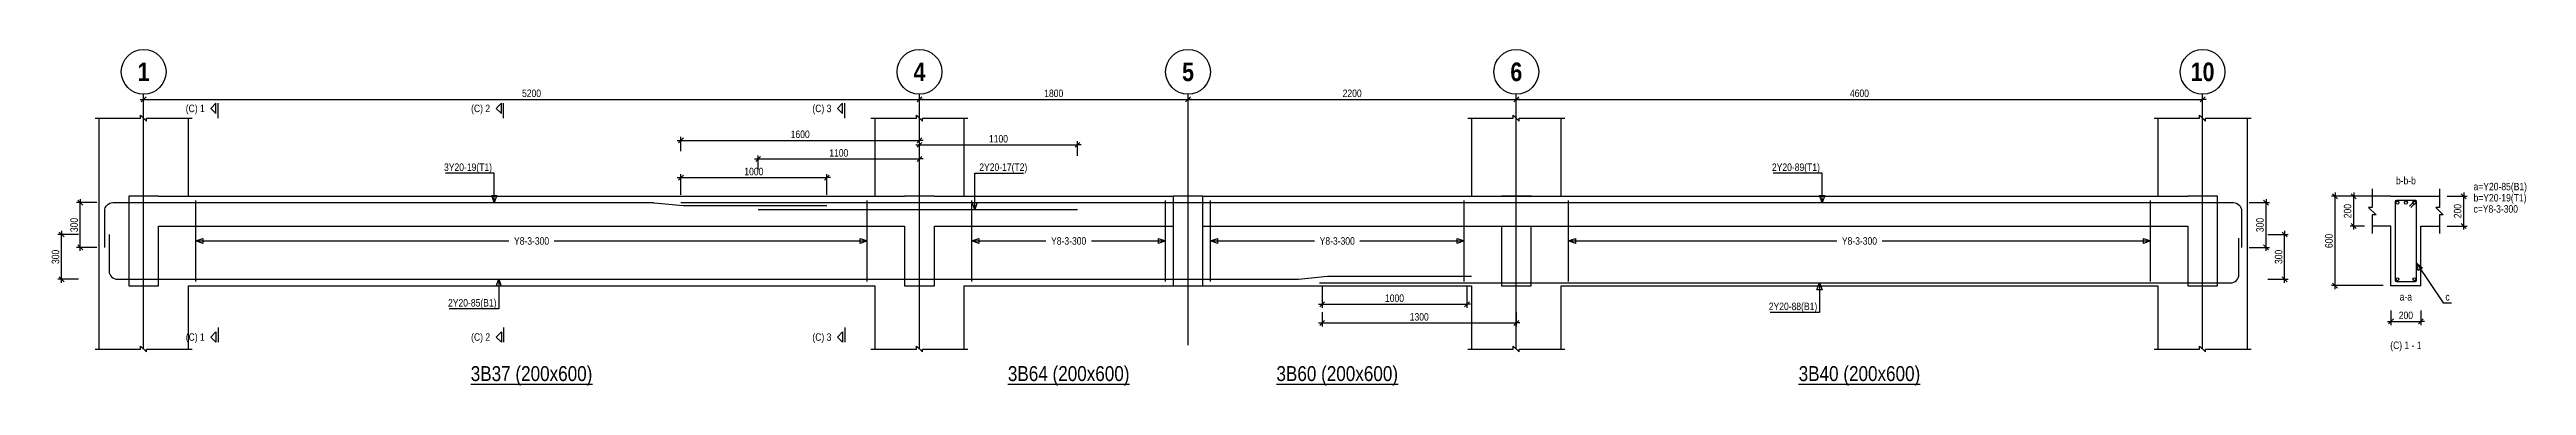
# Model space of a CAD drawing. Extents: x 0 to 206258, y -403073 to 0.
# Drawn here: x 12479 to 45681, y -343714 to -339204 of the extents above; entities that cross this region are included whole.
import ezdxf
from ezdxf.enums import TextEntityAlignment as Align
from ezdxf.lldxf.tags import DXFTag

# ---------------------------------------------------------------- set-up
doc = ezdxf.new("R2010")
doc.units = 0
doc.header["$LTSCALE"] = 1000
for name, color, linetype in [('Axis Circle(Dir 2)', 150, 'Continuous'), ('Axis Label(Dir 1)', 7, 'Continuous'), ('Axis Line(Dir 2)', 150, 'CENTER2'), ('Break Line', 5, 'Continuous'), ('Dimension Line', 5, 'Continuous'), ('Front Elevation Line', 40, 'Continuous'), ('Leader Line', 5, 'Continuous'), ('Link Line', 3, 'Continuous'), ('Rebar Label', 6, 'Continuous'), ('Rebar Line', 7, 'Continuous'), ('Section Label', 1, 'Continuous'), ('Section Line', 1, 'Continuous'), ('Top Rebar Label', 6, 'Continuous'), ('Top Rebar Line', 7, 'Continuous')]:
    doc.layers.add(name, color=color, linetype=linetype)
for name, color, linetype, true_color in [('Back Elevation Line', 191, 'HIDDEN2', 0xd4aaff), ('Beam Label(D)', 94, 'Continuous', 0x008100), ('Beam Line(D)', 112, 'Continuous', 0x00bd5e), ('Link Label', 94, 'Continuous', 0x008100)]:
    doc.layers.add(name, color=color, linetype=linetype, true_color=true_color)
doc.styles.add('Axis Label(Dir 1)', font='ARIALNB.TTF', dxfattribs={"height": 250})
doc.styles.add('Beam Label(D)', font='ARIALN.TTF', dxfattribs={"height": 200})
doc.styles.add('Dimension Text', font='ARIALN.TTF', dxfattribs={"height": 100})
doc.styles.add('Link Label', font='ARIALN.TTF', dxfattribs={"height": 100})
doc.styles.add('Rebar Label', font='ARIALN.TTF', dxfattribs={"height": 100})
doc.styles.add('Section Label', font='ARIALN.TTF', dxfattribs={"height": 100})
doc.styles.add('Top Rebar Label', font='ARIALN.TTF', dxfattribs={"height": 100})
tags = doc.linetypes.add('CENTER2', pattern=[1.125, 0.75, -0.125, 0.125, -0.125]).pattern_tags.tags
tags[10:11] = [DXFTag(74, 4), DXFTag(75, 0), DXFTag(340, '0'), DXFTag(46, 0.0), DXFTag(50, 0.0), DXFTag(44, 0.0), DXFTag(45, 0.0)]
tags[8:9] = [DXFTag(74, 4), DXFTag(75, 0), DXFTag(340, '0'), DXFTag(46, 0.0), DXFTag(50, 0.0), DXFTag(44, 0.0), DXFTag(45, 0.0)]
tags[6:7] = [DXFTag(74, 4), DXFTag(75, 0), DXFTag(340, '0'), DXFTag(46, 0.0), DXFTag(50, 0.0), DXFTag(44, 0.0), DXFTag(45, 0.0)]
tags[4:5] = [DXFTag(74, 4), DXFTag(75, 0), DXFTag(340, '0'), DXFTag(46, 0.0), DXFTag(50, 0.0), DXFTag(44, 0.0), DXFTag(45, 0.0)]
tags = doc.linetypes.add('HIDDEN2', pattern=[0.1875, 0.125, -0.0625]).pattern_tags.tags
tags[6:7] = [DXFTag(74, 4), DXFTag(75, 0), DXFTag(340, '0'), DXFTag(46, 0.0), DXFTag(50, 0.0), DXFTag(44, 0.0), DXFTag(45, 0.0)]
tags[4:5] = [DXFTag(74, 4), DXFTag(75, 0), DXFTag(340, '0'), DXFTag(46, 0.0), DXFTag(50, 0.0), DXFTag(44, 0.0), DXFTag(45, 0.0)]
doc.dimstyles.new('BEAM', dxfattribs={"dimtxt": 100, "dimasz": 30, "dimexe": 48.3, "dimexo": 103.5, "dimgap": 30, "dimtad": 1, "dimtoh": 1, "dimdec": 1, "dimlfac": 0.5, "dimdsep": 46, "dimtxsty": 'Dimension Text', "dimblk": 'PCDIM_TICK', "dimcen": 0.09, "dimclrd": 5, "dimclre": 5, "dimclrt": 5, "dimadec": 1, "dimazin": 0, "dimtp": 1, "dimtm": 1, "dimtfac": 1, "dimtdec": 4, "dimtofl": 0, "dimtmove": 0, "dimatfit": 3, "dimfxl": 1, "dimtolj": 1, "dimtzin": 0, "dimarcsym": 0})

msp = doc.modelspace()

# ---------------------------------------------------------------- texts
at = {"layer": 'Axis Label(Dir 1)', "transparency": 33554687, "style": 'Axis Label(Dir 1)'}
for s, p in [('1', (13740.146, -339504.284)), ('4', (24140.146, -339504.284)), ('5', (27740.146, -339504.284)), ('6', (32140.146, -339504.284)), ('10', (41340.146, -339504.284))]:
    msp.add_text(s, height=250, dxfattribs=at).set_placement(p, align=Align.MIDDLE_CENTER)
at = {"layer": 'Beam Label(D)', "transparency": 33554687, "style": 'Beam Label(D)'}
for s, p in [('%%U3B37 (200x600)', (18940.146, -343454.284)), ('%%U3B64 (200x600)', (26140.146, -343454.284)), ('%%U3B60 (200x600)', (29740.146, -343454.284)), ('%%U3B40 (200x600)', (36740.146, -343454.284))]:
    msp.add_text(s, height=200, dxfattribs=at).set_placement(p, align=Align.TOP_CENTER)
at = {"layer": 'Link Label', "transparency": 33554687, "style": 'Link Label'}
for s, p in [(' c=Y8-3-300', (44940.147, -341394.284)), ('c', (44595.147, -342574.284))]:
    msp.add_text(s, height=100, dxfattribs=at).set_placement(p)
for p in [(18940.146, -341774.284), (26140.146, -341774.284), (29740.145, -341774.284), (36740.146, -341774.284)]:
    msp.add_text('Y8-3-300', height=100, dxfattribs=at).set_placement(p, align=Align.MIDDLE_CENTER)
at = {"layer": 'Rebar Label', "transparency": 33554687, "style": 'Rebar Label'}
for s, p in [('b-b-b', (44065.147, -341044.284)), ('a-a', (44065.147, -342604.284))]:
    msp.add_text(s, height=100, dxfattribs=at).set_placement(p, align=Align.BOTTOM_CENTER)
msp.add_text(' a=Y20-85(B1)', height=100, dxfattribs=at).set_placement((44940.147, -341094.284))
for s, p in [(' 2Y20-85(B1)', (18470.146, -342654.284)), (' 2Y20-88(B1)', (36174.238, -342702.353))]:
    msp.add_text(s, height=100, dxfattribs=at).set_placement(p, align=Align.RIGHT)
at = {"layer": 'Section Label', "transparency": 33554687, "style": 'Section Label'}
for s, p in [('(C) 1', (14559.435, -339994.994)), ('(C) 2', (18384.435, -339994.994)), ('(C) 3', (22959.435, -339994.994)), ('(C) 1', (14559.435, -343063.573)), ('(C) 2', (18384.435, -343063.573)), ('(C) 3', (22959.435, -343063.573))]:
    msp.add_text(s, height=100, dxfattribs=at).set_placement(p, align=Align.MIDDLE_RIGHT)
msp.add_text('(C) 1 - 1', height=100, dxfattribs=at).set_placement((44065.147, -343254.284), align=Align.BOTTOM_CENTER)
at = {"layer": 'Top Rebar Label', "transparency": 33554687, "style": 'Top Rebar Label'}
for s, p in [(' 3Y20-19(T1)', (18410.146, -340834.284)), (' 2Y20-89(T1)', (36210.146, -340834.284))]:
    msp.add_text(s, height=100, dxfattribs=at).set_placement(p, align=Align.RIGHT)
for s, p in [(' 2Y20-17(T2)', (24910.146, -340834.284)), (' b=Y20-19(T1)', (44940.147, -341244.284))]:
    msp.add_text(s, height=100, dxfattribs=at).set_placement(p)

# ---------------------------------------------------------------- blocks, each defined once
blk = doc.blocks.new('PCDIM_TICK')
at = {"layer": 'Dimension Line', "color": 0, "transparency": 33554687}
for p, q in [((1.1, 1.1), (-1.1, -1.1)), ((1.6, 0), (0, 0))]:
    blk.add_line(p, q, dxfattribs=at)
blk = doc.blocks.new('*U4080')
at = {"layer": 'Dimension Line', "color": 5, "true_color": 0x0000ff, "transparency": 16777216}
for p, q in [((20942, -341157), (20942, -340876)), ((20942, -340924), (22898, -340924)), ((22898, -341157), (22898, -340876))]:
    blk.add_line(p, q, dxfattribs=at)
at = {"layer": 'Dimension Line', "color": 5, "true_color": 0x0000ff, "transparency": 16777216, "xscale": 30, "yscale": 30, "rotation": 180.0000000000004}
blk.add_blockref('PCDIM_TICK', (20942, -340924), dxfattribs=at)
at = {"layer": 'Dimension Line', "color": 5, "true_color": 0x0000ff, "transparency": 16777216, "xscale": 30, "yscale": 30}
blk.add_blockref('PCDIM_TICK', (22898, -340924), dxfattribs=at)
at = {"layer": 'Dimension Line', "color": 5, "true_color": 0x0000ff, "transparency": 16777216, "insert": (21920, -340894), "char_height": 100, "width": 238.4, "attachment_point": 8, "style": 'Dimension Text'}
blk.add_mtext('1000', dxfattribs=at)
blk = doc.blocks.new('*U4081')
at = {"layer": 'Dimension Line', "color": 5, "true_color": 0x0000ff, "transparency": 16777216}
for p, q in [((21978, -340821), (21978, -340626)), ((24140, -340821), (24140, -340626)), ((21978, -340674), (24140, -340674))]:
    blk.add_line(p, q, dxfattribs=at)
at = {"layer": 'Dimension Line', "color": 5, "true_color": 0x0000ff, "transparency": 16777216, "xscale": 30, "yscale": 30, "rotation": 180.0000000000004}
blk.add_blockref('PCDIM_TICK', (21978, -340674), dxfattribs=at)
at = {"layer": 'Dimension Line', "color": 5, "true_color": 0x0000ff, "transparency": 16777216, "xscale": 30, "yscale": 30}
blk.add_blockref('PCDIM_TICK', (24140, -340674), dxfattribs=at)
at = {"layer": 'Dimension Line', "color": 5, "true_color": 0x0000ff, "transparency": 16777216, "insert": (23059, -340644), "char_height": 100, "width": 238.4, "attachment_point": 8, "style": 'Dimension Text'}
blk.add_mtext('1100', dxfattribs=at)
blk = doc.blocks.new('*U4082')
at = {"layer": 'Dimension Line', "color": 5, "true_color": 0x0000ff, "transparency": 16777216}
for p, q in [((20942, -340571), (20942, -340376)), ((20942, -340424), (24140, -340424)), ((24140, -340571), (24140, -340376))]:
    blk.add_line(p, q, dxfattribs=at)
at = {"layer": 'Dimension Line', "color": 5, "true_color": 0x0000ff, "transparency": 16777216, "xscale": 30, "yscale": 30, "rotation": 180.0000000000004}
blk.add_blockref('PCDIM_TICK', (20942, -340424), dxfattribs=at)
at = {"layer": 'Dimension Line', "color": 5, "true_color": 0x0000ff, "transparency": 16777216, "xscale": 30, "yscale": 30}
blk.add_blockref('PCDIM_TICK', (24140, -340424), dxfattribs=at)
at = {"layer": 'Dimension Line', "color": 5, "true_color": 0x0000ff, "transparency": 16777216, "insert": (22541, -340394), "char_height": 100, "width": 238.4, "attachment_point": 8, "style": 'Dimension Text'}
blk.add_mtext('1600', dxfattribs=at)
blk = doc.blocks.new('*U4083')
at = {"layer": 'Dimension Line', "color": 5, "true_color": 0x0000ff, "transparency": 16777216}
for p, q in [((13115, -341260), (12842, -341260)), ((12890, -341860), (12890, -341260)), ((13115, -341860), (12842, -341860))]:
    blk.add_line(p, q, dxfattribs=at)
at = {"layer": 'Dimension Line', "color": 5, "true_color": 0x0000ff, "transparency": 16777216, "xscale": 30, "yscale": 30}
for p, rotation in [((12890, -341260), 89.99999999999447), ((12890, -341860), 269.9999999999834)]:
    blk.add_blockref('PCDIM_TICK', p, dxfattribs=dict(at, rotation=rotation))
at = {"layer": 'Dimension Line', "color": 5, "true_color": 0x0000ff, "transparency": 16777216, "insert": (12860, -341560), "char_height": 100, "width": 181.5, "attachment_point": 8, "rotation": 90, "style": 'Dimension Text'}
blk.add_mtext('300', dxfattribs=at)
blk = doc.blocks.new('*U4084')
at = {"layer": 'Dimension Line', "color": 5, "true_color": 0x0000ff, "transparency": 16777216}
for p, q in [((12865, -341688), (12592, -341688)), ((12640, -342288), (12640, -341688)), ((12865, -342288), (12592, -342288))]:
    blk.add_line(p, q, dxfattribs=at)
at = {"layer": 'Dimension Line', "color": 5, "true_color": 0x0000ff, "transparency": 16777216, "xscale": 30, "yscale": 30}
for p, rotation in [((12640, -341688), 89.99999999999447), ((12640, -342288), 269.9999999999834)]:
    blk.add_blockref('PCDIM_TICK', p, dxfattribs=dict(at, rotation=rotation))
at = {"layer": 'Dimension Line', "color": 5, "true_color": 0x0000ff, "transparency": 16777216, "insert": (12610, -341988), "char_height": 100, "width": 181.5, "attachment_point": 8, "rotation": 90, "style": 'Dimension Text'}
blk.add_mtext('300', dxfattribs=at)
blk = doc.blocks.new('*U4085')
at = {"layer": 'Dimension Line', "color": 5, "true_color": 0x0000ff, "transparency": 16777216}
for p, q in [((13740, -340021), (13740, -339826)), ((13740, -339874), (24140, -339874)), ((24140, -340021), (24140, -339826))]:
    blk.add_line(p, q, dxfattribs=at)
at = {"layer": 'Dimension Line', "color": 5, "true_color": 0x0000ff, "transparency": 16777216, "xscale": 30, "yscale": 30, "rotation": 180.0000000000004}
blk.add_blockref('PCDIM_TICK', (13740, -339874), dxfattribs=at)
at = {"layer": 'Dimension Line', "color": 5, "true_color": 0x0000ff, "transparency": 16777216, "xscale": 30, "yscale": 30}
blk.add_blockref('PCDIM_TICK', (24140, -339874), dxfattribs=at)
at = {"layer": 'Dimension Line', "color": 5, "true_color": 0x0000ff, "transparency": 16777216, "insert": (18940, -339844), "char_height": 100, "width": 245.98, "attachment_point": 8, "style": 'Dimension Text'}
blk.add_mtext('5200', dxfattribs=at)
blk = doc.blocks.new('*U4098')
at = {"layer": 'Dimension Line', "color": 5, "true_color": 0x0000ff, "transparency": 16777216}
for p, q in [((24140, -340631), (24140, -340436)), ((24140, -340484), (26258, -340484)), ((26258, -340631), (26258, -340436))]:
    blk.add_line(p, q, dxfattribs=at)
at = {"layer": 'Dimension Line', "color": 5, "true_color": 0x0000ff, "transparency": 16777216, "xscale": 30, "yscale": 30, "rotation": 180.0000000000004}
blk.add_blockref('PCDIM_TICK', (24140, -340484), dxfattribs=at)
at = {"layer": 'Dimension Line', "color": 5, "true_color": 0x0000ff, "transparency": 16777216, "xscale": 30, "yscale": 30}
blk.add_blockref('PCDIM_TICK', (26258, -340484), dxfattribs=at)
at = {"layer": 'Dimension Line', "color": 5, "true_color": 0x0000ff, "transparency": 16777216, "insert": (25199, -340454), "char_height": 100, "width": 238.4, "attachment_point": 8, "style": 'Dimension Text'}
blk.add_mtext('1100', dxfattribs=at)
blk = doc.blocks.new('*U4099')
at = {"layer": 'Dimension Line', "color": 5, "true_color": 0x0000ff, "transparency": 16777216}
for p, q in [((24140, -340021), (24140, -339826)), ((24140, -339874), (27740, -339874)), ((27740, -340021), (27740, -339826))]:
    blk.add_line(p, q, dxfattribs=at)
at = {"layer": 'Dimension Line', "color": 5, "true_color": 0x0000ff, "transparency": 16777216, "xscale": 30, "yscale": 30, "rotation": 180.0000000000004}
blk.add_blockref('PCDIM_TICK', (24140, -339874), dxfattribs=at)
at = {"layer": 'Dimension Line', "color": 5, "true_color": 0x0000ff, "transparency": 16777216, "xscale": 30, "yscale": 30}
blk.add_blockref('PCDIM_TICK', (27740, -339874), dxfattribs=at)
at = {"layer": 'Dimension Line', "color": 5, "true_color": 0x0000ff, "transparency": 16777216, "insert": (25940, -339844), "char_height": 100, "width": 238.4, "attachment_point": 8, "style": 'Dimension Text'}
blk.add_mtext('1800', dxfattribs=at)
blk = doc.blocks.new('*U4100')
at = {"layer": 'Dimension Line', "color": 5, "true_color": 0x0000ff, "transparency": 16777216}
for p, q in [((29538, -342392), (29538, -342673)), ((29538, -342624), (31478, -342624)), ((31478, -342392), (31478, -342673))]:
    blk.add_line(p, q, dxfattribs=at)
at = {"layer": 'Dimension Line', "color": 5, "true_color": 0x0000ff, "transparency": 16777216, "xscale": 30, "yscale": 30, "rotation": 180.0000000000004}
blk.add_blockref('PCDIM_TICK', (29538, -342624), dxfattribs=at)
at = {"layer": 'Dimension Line', "color": 5, "true_color": 0x0000ff, "transparency": 16777216, "xscale": 30, "yscale": 30}
blk.add_blockref('PCDIM_TICK', (31478, -342624), dxfattribs=at)
at = {"layer": 'Dimension Line', "color": 5, "true_color": 0x0000ff, "transparency": 16777216, "insert": (30508, -342594), "char_height": 100, "width": 238.4, "attachment_point": 8, "style": 'Dimension Text'}
blk.add_mtext('1000', dxfattribs=at)
blk = doc.blocks.new('*U4101')
at = {"layer": 'Dimension Line', "color": 5, "true_color": 0x0000ff, "transparency": 16777216}
for p, q in [((29538, -342728), (29538, -342923)), ((29538, -342874), (32140, -342874)), ((32140, -342728), (32140, -342923))]:
    blk.add_line(p, q, dxfattribs=at)
at = {"layer": 'Dimension Line', "color": 5, "true_color": 0x0000ff, "transparency": 16777216, "xscale": 30, "yscale": 30, "rotation": 180.0000000000004}
blk.add_blockref('PCDIM_TICK', (29538, -342874), dxfattribs=at)
at = {"layer": 'Dimension Line', "color": 5, "true_color": 0x0000ff, "transparency": 16777216, "xscale": 30, "yscale": 30}
blk.add_blockref('PCDIM_TICK', (32140, -342874), dxfattribs=at)
at = {"layer": 'Dimension Line', "color": 5, "true_color": 0x0000ff, "transparency": 16777216, "insert": (30839, -342844), "char_height": 100, "width": 238.4, "attachment_point": 8, "style": 'Dimension Text'}
blk.add_mtext('1300', dxfattribs=at)
blk = doc.blocks.new('*U4102')
at = {"layer": 'Dimension Line', "color": 5, "true_color": 0x0000ff, "transparency": 16777216}
for p, q in [((27740, -340021), (27740, -339826)), ((27740, -339874), (32140, -339874)), ((32140, -340021), (32140, -339826))]:
    blk.add_line(p, q, dxfattribs=at)
at = {"layer": 'Dimension Line', "color": 5, "true_color": 0x0000ff, "transparency": 16777216, "xscale": 30, "yscale": 30, "rotation": 180.0000000000004}
blk.add_blockref('PCDIM_TICK', (27740, -339874), dxfattribs=at)
at = {"layer": 'Dimension Line', "color": 5, "true_color": 0x0000ff, "transparency": 16777216, "xscale": 30, "yscale": 30}
blk.add_blockref('PCDIM_TICK', (32140, -339874), dxfattribs=at)
at = {"layer": 'Dimension Line', "color": 5, "true_color": 0x0000ff, "transparency": 16777216, "insert": (29940, -339844), "char_height": 100, "width": 247.25, "attachment_point": 8, "style": 'Dimension Text'}
blk.add_mtext('2200', dxfattribs=at)
blk = doc.blocks.new('*U4103')
at = {"layer": 'Dimension Line', "color": 5, "true_color": 0x0000ff, "transparency": 16777216}
for p, q in [((41966, -341260), (42238, -341260)), ((42190, -341860), (42190, -341260)), ((41966, -341860), (42238, -341860))]:
    blk.add_line(p, q, dxfattribs=at)
at = {"layer": 'Dimension Line', "color": 5, "true_color": 0x0000ff, "transparency": 16777216, "xscale": 30, "yscale": 30}
for p, rotation in [((42190, -341260), 89.99999999999447), ((42190, -341860), 269.9999999999834)]:
    blk.add_blockref('PCDIM_TICK', p, dxfattribs=dict(at, rotation=rotation))
at = {"layer": 'Dimension Line', "color": 5, "true_color": 0x0000ff, "transparency": 16777216, "insert": (42160, -341560), "char_height": 100, "width": 181.5, "attachment_point": 8, "rotation": 90, "style": 'Dimension Text'}
blk.add_mtext('300', dxfattribs=at)
blk = doc.blocks.new('*U4104')
at = {"layer": 'Dimension Line', "color": 5, "true_color": 0x0000ff, "transparency": 16777216}
for p, q in [((42216, -341688), (42488, -341688)), ((42440, -342288), (42440, -341688)), ((42216, -342288), (42488, -342288))]:
    blk.add_line(p, q, dxfattribs=at)
at = {"layer": 'Dimension Line', "color": 5, "true_color": 0x0000ff, "transparency": 16777216, "xscale": 30, "yscale": 30}
for p, rotation in [((42440, -341688), 89.99999999999447), ((42440, -342288), 269.9999999999834)]:
    blk.add_blockref('PCDIM_TICK', p, dxfattribs=dict(at, rotation=rotation))
at = {"layer": 'Dimension Line', "color": 5, "true_color": 0x0000ff, "transparency": 16777216, "insert": (42410, -341988), "char_height": 100, "width": 181.5, "attachment_point": 8, "rotation": 90, "style": 'Dimension Text'}
blk.add_mtext('300', dxfattribs=at)
blk = doc.blocks.new('*U4105')
at = {"layer": 'Dimension Line', "color": 5, "true_color": 0x0000ff, "transparency": 16777216}
for p, q in [((32140, -340021), (32140, -339826)), ((32140, -339874), (41340, -339874)), ((41340, -340021), (41340, -339826))]:
    blk.add_line(p, q, dxfattribs=at)
at = {"layer": 'Dimension Line', "color": 5, "true_color": 0x0000ff, "transparency": 16777216, "xscale": 30, "yscale": 30, "rotation": 180.0000000000004}
blk.add_blockref('PCDIM_TICK', (32140, -339874), dxfattribs=at)
at = {"layer": 'Dimension Line', "color": 5, "true_color": 0x0000ff, "transparency": 16777216, "xscale": 30, "yscale": 30}
blk.add_blockref('PCDIM_TICK', (41340, -339874), dxfattribs=at)
at = {"layer": 'Dimension Line', "color": 5, "true_color": 0x0000ff, "transparency": 16777216, "insert": (36740, -339844), "char_height": 100, "width": 249.2, "attachment_point": 8, "style": 'Dimension Text'}
blk.add_mtext('4600', dxfattribs=at)
blk = doc.blocks.new('*U4086')
at = {"layer": 'Dimension Line', "color": 5, "true_color": 0x0000ff, "transparency": 16777216}
for p, q in [((44619, -341174), (44888, -341174)), ((44840, -341574), (44840, -341174)), ((44619, -341574), (44888, -341574))]:
    blk.add_line(p, q, dxfattribs=at)
at = {"layer": 'Dimension Line', "color": 5, "true_color": 0x0000ff, "transparency": 16777216, "xscale": 30, "yscale": 30}
for p, rotation in [((44840, -341174), 89.99999999999447), ((44840, -341574), 269.9999999999834)]:
    blk.add_blockref('PCDIM_TICK', p, dxfattribs=dict(at, rotation=rotation))
at = {"layer": 'Dimension Line', "color": 5, "true_color": 0x0000ff, "transparency": 16777216, "insert": (44810, -341374), "char_height": 100, "width": 182.77, "attachment_point": 8, "rotation": 90, "style": 'Dimension Text'}
blk.add_mtext('200', dxfattribs=at)
blk = doc.blocks.new('*U4087')
at = {"layer": 'Dimension Line', "color": 5, "true_color": 0x0000ff, "transparency": 16777216}
for p, q in [((43512, -341174), (43317, -341174)), ((43365, -341574), (43365, -341174)), ((43512, -341574), (43317, -341574))]:
    blk.add_line(p, q, dxfattribs=at)
at = {"layer": 'Dimension Line', "color": 5, "true_color": 0x0000ff, "transparency": 16777216, "xscale": 30, "yscale": 30}
for p, rotation in [((43365, -341174), 89.99999999999447), ((43365, -341574), 269.9999999999834)]:
    blk.add_blockref('PCDIM_TICK', p, dxfattribs=dict(at, rotation=rotation))
at = {"layer": 'Dimension Line', "color": 5, "true_color": 0x0000ff, "transparency": 16777216, "insert": (43335, -341374), "char_height": 100, "width": 182.77, "attachment_point": 8, "rotation": 90, "style": 'Dimension Text'}
blk.add_mtext('200', dxfattribs=at)
blk = doc.blocks.new('*U4088')
at = {"layer": 'Dimension Line', "color": 5, "true_color": 0x0000ff, "transparency": 16777216}
for p, q in [((43762, -341174), (43067, -341174)), ((43115, -342374), (43115, -341174)), ((43762, -342374), (43067, -342374))]:
    blk.add_line(p, q, dxfattribs=at)
at = {"layer": 'Dimension Line', "color": 5, "true_color": 0x0000ff, "transparency": 16777216, "xscale": 30, "yscale": 30}
for p, rotation in [((43115, -341174), 89.99999999999447), ((43115, -342374), 269.9999999999834)]:
    blk.add_blockref('PCDIM_TICK', p, dxfattribs=dict(at, rotation=rotation))
at = {"layer": 'Dimension Line', "color": 5, "true_color": 0x0000ff, "transparency": 16777216, "insert": (43085, -341774), "char_height": 100, "width": 181.97, "attachment_point": 8, "rotation": 90, "style": 'Dimension Text'}
blk.add_mtext('600', dxfattribs=at)
blk = doc.blocks.new('*U4089')
at = {"layer": 'Dimension Line', "color": 5, "true_color": 0x0000ff, "transparency": 16777216}
for p, q in [((43865, -342708), (43865, -342903)), ((43865, -342854), (44265, -342854)), ((44265, -342708), (44265, -342903))]:
    blk.add_line(p, q, dxfattribs=at)
at = {"layer": 'Dimension Line', "color": 5, "true_color": 0x0000ff, "transparency": 16777216, "xscale": 30, "yscale": 30, "rotation": 180.0000000000004}
blk.add_blockref('PCDIM_TICK', (43865, -342854), dxfattribs=at)
at = {"layer": 'Dimension Line', "color": 5, "true_color": 0x0000ff, "transparency": 16777216, "xscale": 30, "yscale": 30}
blk.add_blockref('PCDIM_TICK', (44265, -342854), dxfattribs=at)
at = {"layer": 'Dimension Line', "color": 5, "true_color": 0x0000ff, "transparency": 16777216, "insert": (44065, -342824), "char_height": 100, "width": 182.77, "attachment_point": 8, "style": 'Dimension Text'}
blk.add_mtext('200', dxfattribs=at)

# ---------------------------------------------------------------- dimensions: what is measured, and where the dimension line sits
at = {"layer": 'Dimension Line', "transparency": 33554687}
for base, p1, p2, text, picture, middle in [((18940.146, -339874.284), (13740.146, -340124.284), (24140.146, -340124.284), '5200', '*U4085', (18940.146, -339874.284)), ((25940.146, -339874.284), (24140.146, -340124.284), (27740.146, -340124.284), '1800', '*U4099', (25940.146, -339874.284)), ((29940.146, -339874.284), (27740.146, -340124.284), (32140.146, -340124.284), '2200', '*U4102', (29940.146, -339874.284)), ((36740.146, -339874.284), (32140.146, -340124.284), (41340.146, -340124.284), '4600', '*U4105', (36740.146, -339874.284)), ((22541.146, -340424.284), (20942.147, -340674.284), (24140.145, -340674.284), '1600', '*U4082', (22541.146, -340424.284)), ((25199.146, -340484.284), (24140.145, -340734.284), (26258.146, -340734.284), '1100', '*U4098', (25199.146, -340484.284)), ((23059.146, -340674.284), (21978.146, -340924.284), (24140.145, -340924.284), '1100', '*U4081', (23059.146, -340674.284)), ((21920.147, -340924.284), (20942.147, -341260.284), (22898.146, -341260.284), '1000', '*U4080', (21920.147, -340924.284)), ((30508.146, -342624.284), (29538.146, -342288.284), (31478.146, -342288.284), '1000', '*U4100', (30508.146, -342624.284)), ((30839.146, -342874.284), (29538.146, -342624.284), (32140.145, -342624.284), '1300', '*U4101', (30839.146, -342874.284)), ((44065.147, -342854.284), (43865.147, -342604.284), (44265.147, -342604.284), '200', '*U4089', (44065.147, -342854.284))]:
    dim = msp.add_linear_dim(base=base, p1=p1, p2=p2, text=text, dimstyle='BEAM', override={"dimscale": 1, "dimtxt": 100, "dimasz": 30, "dimexe": 48.3, "dimexo": 103.5, "dimgap": 30, "dimtad": 1, "dimtih": 0, "dimdec": 1, "dimlfac": 0.5, "dimzin": 8, "dimlunit": 2, "dimpost": '', "dimtxsty": 'Dimension Text', "dimblk": 'PCDIM_TICK', "dimse1": 0, "dimse2": 0, "dimsd2": 0, "dimclrd": 5, "dimclre": 5, "dimclrt": 5, "dimaunit": 0, "dimadec": 1, "dimazin": 0, "dimtol": 0, "dimtp": 1, "dimtm": 1, "dimtmove": 0}, dxfattribs=at)
    dim.commit()
    dim.dimension.update_dxf_attribs({"geometry": picture, "text_midpoint": middle})
for base, p1, p2, angle, text, picture, middle in [((12890.146, -341560.284), (13218.146, -341860.284), (13218.146, -341260.284), 90, '300', '*U4083', (12890.146, -341560.284)), ((42190.147, -341560.284), (41862.147, -341860.284), (41862.147, -341260.284), 90, '300', '*U4103', (42190.147, -341560.284)), ((43115.147, -341774.284), (43865.147, -342374.284), (43865.147, -341174.284), 90, '600', '*U4088', (43115.147, -341774.284)), ((43365.147, -341374.284), (43615.147, -341574.284), (43615.147, -341174.284), 90, '200', '*U4087', (43365.147, -341374.284)), ((44840.147, -341374.284), (44515.147, -341574.284), (44515.147, -341174.284), 90, '200', '*U4086', (44840.147, -341374.284)), ((12640.146, -341988.284), (12968.146, -342288.284), (12968.146, -341688.284), 90, '300', '*U4084', (12640.146, -341988.284)), ((42440.147, -341988.283), (42112.147, -342288.283), (42112.147, -341688.283), 90.0000489, '300', '*U4104', (42440.147, -341988.283))]:
    dim = msp.add_linear_dim(base=base, p1=p1, p2=p2, angle=angle, text=text, dimstyle='BEAM', override={"dimscale": 1, "dimtxt": 100, "dimasz": 30, "dimexe": 48.3, "dimexo": 103.5, "dimgap": 30, "dimtad": 1, "dimtih": 0, "dimdec": 1, "dimlfac": 0.5, "dimzin": 8, "dimlunit": 2, "dimpost": '', "dimtxsty": 'Dimension Text', "dimblk": 'PCDIM_TICK', "dimse1": 0, "dimse2": 0, "dimsd2": 0, "dimclrd": 5, "dimclre": 5, "dimclrt": 5, "dimaunit": 0, "dimadec": 1, "dimazin": 0, "dimtol": 0, "dimtp": 1, "dimtm": 1, "dimtmove": 0}, dxfattribs=at)
    dim.commit()
    dim.dimension.update_dxf_attribs({"geometry": picture, "text_midpoint": middle})

# ---------------------------------------------------------------- linework, layer by layer
at = {"layer": 'Axis Circle(Dir 2)', "transparency": 33554687}
for centre in [(13740.146, -339504.284), (24140.146, -339504.284), (27740.146, -339504.284), (32140.146, -339504.284), (41340.146, -339504.284)]:
    msp.add_circle(centre, 300, dxfattribs=at)
at = {"layer": 'Axis Line(Dir 2)', "transparency": 33554687}
for points in [[(13740.146, -343224.284), (13740.146, -339804.284)], [(24140.146, -343224.284), (24140.146, -339804.284)], [(27740.146, -343174.284), (27740.146, -339804.284)], [(32140.146, -343224.284), (32140.146, -339804.284)], [(41340.146, -343224.284), (41340.146, -339804.284)]]:
    msp.add_lwpolyline(points, dxfattribs=at)
at = {"layer": 'Back Elevation Line', "transparency": 33554687}
for points in [[(13940.146, -341174.284), (13540.146, -341174.284)], [(13540.146, -341174.284), (13540.146, -342374.284)], [(13940.146, -341174.284), (23940.146, -341174.284)], [(24340.146, -341174.284), (23940.146, -341174.284)], [(24340.146, -341174.284), (27540.146, -341174.284)], [(27940.146, -341174.284), (27540.146, -341174.284)], [(27540.146, -341174.284), (27540.146, -342374.284)], [(27940.146, -342374.284), (27940.146, -341174.284)], [(27940.146, -341174.284), (31940.146, -341174.284)], [(32340.146, -341174.284), (31940.146, -341174.284)], [(32340.146, -341174.284), (41140.146, -341174.284)], [(41540.146, -341174.284), (41140.146, -341174.284)], [(41540.146, -342374.284), (41540.146, -341174.284)], [(13940.146, -342374.284), (13940.146, -341574.284)], [(13940.146, -341574.284), (23940.146, -341574.284)], [(23940.146, -341574.284), (23940.146, -342374.284)], [(24340.146, -342374.284), (24340.146, -341574.284)], [(24340.146, -341574.284), (27540.146, -341574.284)], [(27940.146, -341574.284), (31940.146, -341574.284)], [(31940.147, -341574.284), (31940.146, -342374.284)], [(32340.146, -342374.284), (32340.146, -341574.284)], [(32340.146, -341574.284), (41140.146, -341574.284)], [(41140.145, -341574.284), (41140.146, -342374.284)], [(13540.146, -342374.284), (13940.146, -342374.284)], [(23940.146, -342374.284), (24340.146, -342374.284)], [(27540.146, -342374.284), (27940.146, -342374.284)], [(31940.146, -342374.284), (32340.146, -342374.284)], [(41140.146, -342374.284), (41540.146, -342374.284)]]:
    msp.add_lwpolyline(points, dxfattribs=at)
at = {"layer": 'Beam Line(D)', "transparency": 33554687}
for points in [[(13140.146, -340124.284), (13140.146, -341174.284)], [(14340.146, -341174.284), (14340.146, -340124.284)], [(23540.146, -340124.284), (23540.146, -341174.284)], [(24740.146, -341174.284), (24740.146, -340124.284)], [(31540.145, -340124.284), (31540.146, -341174.284)], [(32740.146, -341174.284), (32740.146, -340124.284)], [(40740.146, -340124.284), (40740.146, -341174.284)], [(41940.146, -341174.284), (41940.147, -340124.284)], [(13140.146, -341174.284), (13140.146, -343224.284)], [(14340.146, -341174.284), (23540.146, -341174.284)], [(24740.146, -341174.284), (27540.146, -341174.284)], [(27940.146, -341174.284), (27540.146, -341174.284)], [(27940.146, -341174.284), (31540.146, -341174.284)], [(32740.146, -341174.284), (40740.146, -341174.284)], [(41940.147, -343224.284), (41940.146, -341174.284)], [(43865.147, -341174.284), (43615.147, -341174.284)], [(43865.147, -341174.284), (44265.147, -341174.284)], [(43865.147, -341174.284), (43865.147, -341174.284)], [(44265.147, -341174.284), (44265.147, -341174.284)], [(44265.147, -341174.284), (44515.147, -341174.284)], [(44265.147, -342374.284), (43865.147, -342374.284), (43865.147, -341574.284), (43615.147, -341574.284)], [(44265.147, -342374.284), (44265.147, -341574.284), (44515.147, -341574.284)], [(14340.146, -343224.284), (14340.146, -342374.284)], [(14340.146, -342374.284), (23540.146, -342374.284)], [(23540.146, -342374.284), (23540.146, -343224.284)], [(24740.146, -343224.284), (24740.146, -342374.284)], [(24740.146, -342374.284), (27540.146, -342374.284)], [(27540.146, -342374.284), (27940.146, -342374.284)], [(27940.146, -342374.284), (31540.145, -342374.284)], [(31540.145, -342374.284), (31540.145, -343224.284)], [(32740.146, -343224.284), (32740.146, -342374.284)], [(32740.146, -342374.284), (40740.146, -342374.284)], [(40740.146, -342374.284), (40740.146, -343224.284)]]:
    msp.add_lwpolyline(points, dxfattribs=at)
at = {"layer": 'Break Line', "transparency": 33554687}
for points in [[(13090.146, -340124.284), (13700.146, -340124.284), (13700.146, -340084.284), (13780.146, -340164.284), (13780.146, -340124.284), (14390.146, -340124.284)], [(23490.146, -340124.284), (24100.146, -340124.284), (24100.146, -340084.284), (24180.146, -340164.284), (24180.146, -340124.284), (24790.146, -340124.284)], [(31490.145, -340124.284), (32100.145, -340124.284), (32100.145, -340084.284), (32180.145, -340164.284), (32180.145, -340124.284), (32790.146, -340124.284)], [(40690.146, -340124.284), (41300.146, -340124.284), (41300.146, -340084.284), (41380.146, -340164.284), (41380.146, -340124.284), (41990.147, -340124.284)], [(43615.147, -341074.284), (43615.147, -341324.284), (43565.147, -341324.284), (43665.147, -341424.284), (43615.147, -341424.284), (43615.147, -341674.284)], [(44515.147, -341074.284), (44515.147, -341324.284), (44465.147, -341324.284), (44565.147, -341424.284), (44515.147, -341424.284), (44515.147, -341674.284)], [(13090.146, -343224.284), (13700.146, -343224.284), (13700.146, -343184.284), (13780.146, -343264.284), (13780.146, -343224.284), (14390.146, -343224.284)], [(23490.146, -343224.284), (24100.146, -343224.284), (24100.146, -343184.284), (24180.146, -343264.284), (24180.146, -343224.284), (24790.146, -343224.284)], [(31490.145, -343224.284), (32100.145, -343224.284), (32100.145, -343184.284), (32180.145, -343264.284), (32180.145, -343224.284), (32790.146, -343224.284)], [(40690.146, -343224.284), (41300.146, -343224.284), (41300.146, -343184.284), (41380.146, -343264.284), (41380.146, -343224.284), (41990.147, -343224.284)]]:
    msp.add_lwpolyline(points, dxfattribs=at)
at = {"layer": 'Front Elevation Line', "transparency": 33554687}
for points in [[(13940.146, -341174.284), (13540.146, -341174.284)], [(13540.146, -341174.284), (13540.146, -342374.284)], [(13940.146, -341174.284), (23940.146, -341174.284)], [(24340.146, -341174.284), (23940.146, -341174.284)], [(24340.146, -341174.284), (27540.146, -341174.284)], [(27940.146, -341174.284), (27540.146, -341174.284)], [(27940.146, -341174.284), (41140.146, -341174.284)], [(41540.146, -341174.284), (41140.146, -341174.284)], [(41540.146, -342374.284), (41540.146, -341174.284)], [(13940.146, -342374.284), (13940.146, -341574.284)], [(13940.146, -341574.284), (23940.146, -341574.284)], [(23940.146, -341574.284), (23940.146, -342374.284)], [(24340.146, -342374.284), (24340.146, -341574.284)], [(24340.146, -341574.284), (27540.146, -341574.284)], [(27540.146, -341574.284), (27540.146, -342374.284)], [(27940.146, -342374.284), (27940.146, -341574.284)], [(27940.146, -341574.284), (41140.146, -341574.284)], [(41140.145, -341574.284), (41140.146, -342374.284)], [(13540.146, -342374.284), (13940.146, -342374.284)], [(23940.146, -342374.284), (24340.146, -342374.284)], [(27540.146, -342374.284), (27940.146, -342374.284)], [(41140.146, -342374.284), (41540.146, -342374.284)]]:
    msp.add_lwpolyline(points, dxfattribs=at)
at = {"layer": 'Leader Line', "transparency": 33554687}
for points in [[(18440.145, -341260.284), (18440.146, -340864.284), (17785.154, -340864.284)], [(24880.146, -341350.284), (24880.146, -340864.284), (25535.137, -340864.284)], [(36240.146, -341260.284), (36240.146, -340864.284), (35585.155, -340864.284)], [(18405.943, -341166.314), (18474.347, -341166.314), (18440.145, -341260.284), (18405.943, -341166.314)], [(24845.944, -341256.314), (24914.348, -341256.314), (24880.146, -341350.284), (24845.944, -341256.314)], [(36205.944, -341166.314), (36274.348, -341166.314), (36240.146, -341260.284), (36205.944, -341166.314)], [(14440.146, -341774.284), (14534.115, -341740.082), (14534.115, -341808.486), (14440.146, -341774.284), (18635.502, -341774.284)], [(19244.79, -341774.284), (23440.146, -341774.284), (23346.176, -341808.486), (23346.176, -341740.082), (23440.146, -341774.284)], [(24840.146, -341774.284), (24934.115, -341740.082), (24934.115, -341808.486), (24840.146, -341774.284), (25835.502, -341774.284)], [(26444.79, -341774.284), (27440.146, -341774.284), (27346.176, -341808.486), (27346.176, -341740.082), (27440.146, -341774.284)], [(28040.146, -341774.284), (28134.115, -341740.082), (28134.115, -341808.486), (28040.146, -341774.284), (29435.501, -341774.284)], [(30044.789, -341774.284), (31440.145, -341774.284), (31346.175, -341808.486), (31346.175, -341740.082), (31440.145, -341774.284)], [(32840.146, -341774.284), (32934.115, -341740.082), (32934.115, -341808.486), (32840.146, -341774.284), (36435.502, -341774.284)], [(37044.79, -341774.284), (40640.145, -341774.284), (40546.176, -341808.486), (40546.176, -341740.082), (40640.145, -341774.284)], [(18500.145, -342288.284), (18500.146, -342684.284), (17837.472, -342684.284)], [(18534.347, -342382.253), (18465.943, -342382.253), (18500.145, -342288.284), (18534.347, -342382.253)], [(44288.088, -342133.009), (44231.404, -342171.298), (44207.148, -342074.284), (44288.088, -342133.009)], [(44207.148, -342074.284), (44565.147, -342604.284), (44678.277, -342604.284)], [(36204.238, -342336.353), (36204.238, -342732.353), (35541.565, -342732.353)], [(36238.44, -342430.322), (36170.036, -342430.322), (36204.238, -342336.353), (36238.44, -342430.322)]]:
    msp.add_lwpolyline(points, dxfattribs=at)
at = {"layer": 'Link Line', "transparency": 33554687}
for p, q in [((14440.146, -342316.284), (14440.146, -341232.284)), ((23440.146, -342316.284), (23440.146, -341232.284)), ((24840.146, -342316.284), (24840.146, -341232.284)), ((27440.146, -342316.284), (27440.146, -341232.284)), ((28040.146, -342316.284), (28040.146, -341232.284)), ((31440.145, -342316.284), (31440.145, -341232.284)), ((32840.146, -342316.284), (32840.146, -341232.284)), ((40640.145, -342316.284), (40640.145, -341232.284))]:
    msp.add_line(p, q, dxfattribs=at)
msp.add_lwpolyline([(44132.336, -341326.894), (44203.047, -341256.183, 0.668178638), (44193.147, -341232.284), (43937.147, -341232.284, 0.414213562), (43923.147, -341246.284), (43923.147, -342302.284, 0.414213562), (43937.147, -342316.284), (44193.147, -342316.284, 0.414213562), (44207.147, -342302.284), (44207.147, -341246.284, 0.668178638), (44183.248, -341236.384), (44112.537, -341307.095)], format="xyb", dxfattribs=at)
at = {"layer": 'Rebar Line', "transparency": 33554687}
for points in [[(13278.146, -341688.284), (13278.146, -342178.328, 0.414213562), (13388.102, -342288.284), (29208.662, -342288.284, 0.024922321), (29219.603, -342287.738), (29608.69, -342248.829, -0.024922321), (29619.631, -342248.284), (31538.146, -342248.284)], [(29502.238, -342336.353), (41716.284, -342336.353, 0.414213813), (41826.24, -342226.397), (41826.239, -341736.353)]]:
    msp.add_lwpolyline(points, format="xyb", dxfattribs=at)
for centre in [(43951.147, -341260.284), (44065.147, -341260.284), (44179.147, -341260.284), (43951.147, -342288.284), (44179.147, -342288.284)]:
    msp.add_circle(centre, 20, dxfattribs=at)
at = {"layer": 'Section Line', "transparency": 33554687}
for points in [[(14710.146, -339924.284), (14639.435, -339994.994), (14710.146, -340065.705), (14710.146, -339924.284)], [(14740.146, -340124.284), (14740.146, -339924.284)], [(18535.146, -339924.284), (18464.435, -339994.994), (18535.146, -340065.705), (18535.146, -339924.284)], [(18565.146, -340124.284), (18565.146, -339924.284)], [(23110.145, -339924.284), (23039.435, -339994.994), (23110.145, -340065.705), (23110.145, -339924.284)], [(23140.145, -340124.284), (23140.145, -339924.284)], [(14740.146, -342934.284), (14740.146, -343134.284)], [(18565.146, -342934.284), (18565.146, -343134.284)], [(23140.145, -342934.284), (23140.145, -343134.284)], [(14710.146, -343134.284), (14710.146, -343134.284), (14639.435, -343063.573), (14710.146, -342992.862), (14710.146, -343134.284)], [(18535.146, -343134.284), (18535.146, -343134.284), (18464.435, -343063.573), (18535.146, -342992.862), (18535.146, -343134.284)], [(23110.145, -343134.284), (23110.145, -343134.284), (23039.435, -343063.573), (23110.145, -342992.862), (23110.145, -343134.284)]]:
    msp.add_lwpolyline(points, dxfattribs=at)
at = {"layer": 'Top Rebar Line', "transparency": 33554687}
for points in [[(13218.146, -341860.284), (13218.146, -341370.239, -0.414213562), (13328.102, -341260.284), (20570.662, -341260.284, -0.024922321), (20581.603, -341260.829), (20970.689, -341299.738, 0.024922321), (20981.63, -341300.284), (22898.146, -341300.284)], [(20942.147, -341260.284), (41752.192, -341260.284, -0.414213562), (41862.147, -341370.239), (41862.147, -341860.284)]]:
    msp.add_lwpolyline(points, format="xyb", dxfattribs=at)
msp.add_lwpolyline([(21978.146, -341350.284), (26258.146, -341350.284)], dxfattribs=at)

msp.set_redraw_order([(e.dxf.handle, doc.entitydb.next_handle()) for e in msp.query("TEXT MTEXT ATTDEF DIMENSION ARC_DIMENSION")])  # texts and dimensions are drawn at this point

doc.saveas('drawing.dxf')
